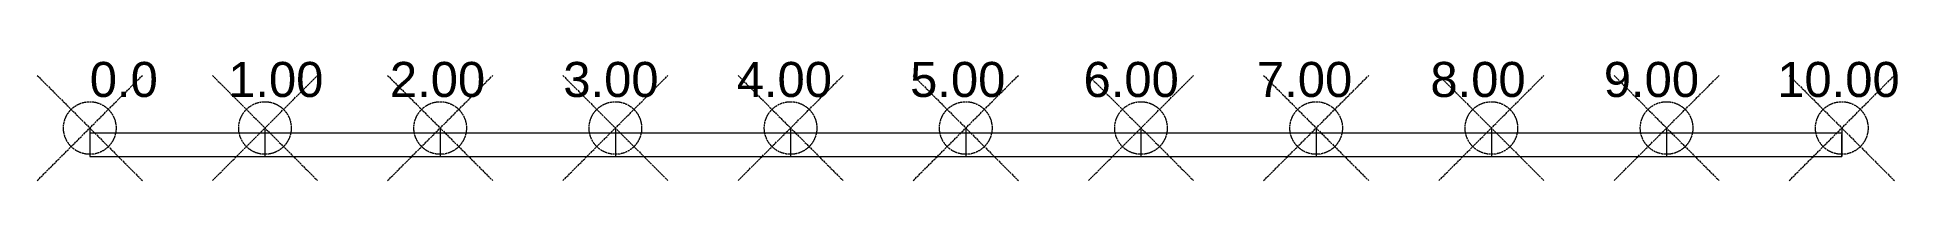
# Model space of a CAD drawing. Extents: x -66621 to 8567886, y -105094 to 8517995.
# Drawn here: x 635977 to 646597, y -36534 to -35854 of the extents above; entities that cross this region are included whole.
import ezdxf

# ---------------------------------------------------------------- set-up
doc = ezdxf.new("R2010")
doc.units = 0
doc.header["$MEASUREMENT"] = 0
doc.header["$PDMODE"] = 35
doc.header["$PDSIZE"] = 300
doc.linetypes.add('ACAD_ISO02W100', pattern=[15, 12, -3])
doc.layers.get('0').update_dxf_attribs({"linetype": 'CONTINUOUS'})
doc.styles.get("Standard").update_dxf_attribs({"font": 'arial.ttf', "height": 200})

msp = doc.modelspace()

# ---------------------------------------------------------------- texts
at = {"lineweight": 0, "ltscale": 1250}
for s, p in [('0.0', (636276.9, -36057.1)), ('1.00', (637066.7, -36057.1)), ('2.00', (637989.9, -36057.1)), ('3.00', (638979.7, -36057.1)), ('4.00', (639969.5, -36057.1)), ('5.00', (640959.3, -36057.1)), ('6.00', (641949.1, -36057.1)), ('7.00', (642939, -36057.1)), ('8.00', (643928.8, -36057.1)), ('9.00', (644918.6, -36057.1)), ('10.00', (645908.4, -36057.1))]:
    msp.add_text(s, height=200, dxfattribs=at).set_placement(p)

# ---------------------------------------------------------------- linework, layer by layer
at = {"color": 7, "linetype": 'ACAD_ISO02W100', "lineweight": 0, "ltscale": 1250}
msp.add_line((636276.9, -36262.4), (646276.9, -36262.4), dxfattribs=at)
for points in [[(636276.9, -36234.2), (636276.9, -36395.8)], [(637276.9, -36234.2), (637276.9, -36395.8)], [(638276.9, -36234.2), (638276.9, -36395.8)], [(639276.9, -36234.2), (639276.9, -36395.8)], [(640276.9, -36234.2), (640276.9, -36395.8)], [(641276.9, -36234.2), (641276.9, -36395.8)], [(642276.9, -36234.2), (642276.9, -36395.8)], [(643276.9, -36234.2), (643276.9, -36395.8)], [(644276.9, -36234.2), (644276.9, -36395.8)], [(645276.9, -36234.2), (645276.9, -36395.8)], [(646276.9, -36234.2), (646276.9, -36395.8)]]:
    msp.add_lwpolyline(points, dxfattribs=at)
at = {"color": 7, "lineweight": 0, "ltscale": 1250}
msp.add_lwpolyline([(636276.9, -36270.6), (636276.9, -36395.8), (646276.9, -36395.8), (646276.9, -36270.6)], dxfattribs=at)
at = {"linetype": 'ACAD_ISO02W100', "lineweight": 0}
for p in [(636276.9, -36234.2), (637276.9, -36234.2), (638276.9, -36234.2), (639276.9, -36234.2), (640276.9, -36234.2), (641276.9, -36234.2), (642276.9, -36234.2), (643276.9, -36234.2), (644276.9, -36234.2), (645276.9, -36234.2), (646276.9, -36234.2)]:
    msp.add_point(p, dxfattribs=at)

msp.set_redraw_order([(e.dxf.handle, doc.entitydb.next_handle()) for e in msp.query("TEXT MTEXT ATTDEF DIMENSION ARC_DIMENSION")])  # texts and dimensions are drawn at this point

doc.saveas('drawing.dxf')
